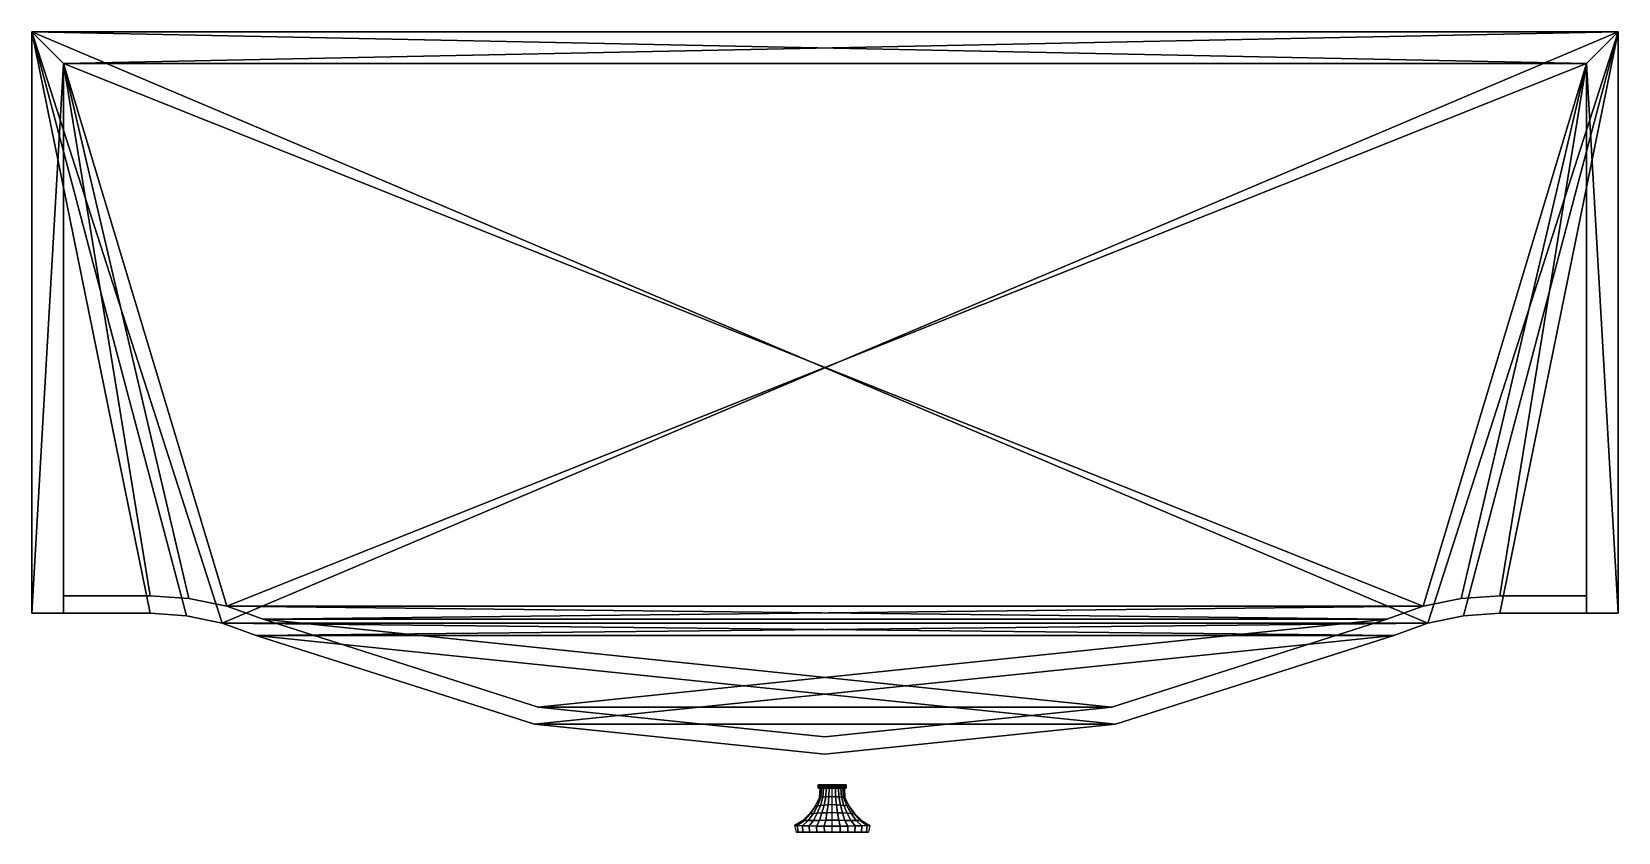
# Model space of a CAD drawing. Extents: x 0 to 90, y -45.4 to 0.
import ezdxf

# ---------------------------------------------------------------- set-up
doc = ezdxf.new("R2010")
doc.units = 0
doc.header["$MEASUREMENT"] = 0
doc.layers.add('CAB_BODY_WALL', color=32, linetype='Continuous')
doc.layers.add('HANDLES_AND_KNOBS', color=254, linetype='Continuous')

msp = doc.modelspace()

# ---------------------------------------------------------------- meshes
at = {"layer": 'CAB_BODY_WALL', "color": 32}
mesh = msp.add_polyface(dxfattribs=at)
corners = [(77.267, -34.256), (77.267, -34.256, 1.8), (61.482, -39.296), (61.482, -39.296, 1.8), (45, -41), (45, -41, 1.8), (28.518, -39.296), (28.518, -39.296, 1.8), (12.733, -34.256), (12.733, -34.256, 1.8), (10.794, -33.563), (10.794, -33.563, 1.8), (8.779, -33.141, 1.8), (8.779, -33.141), (6.725, -33), (6.725, -33, 1.8), (0, -33, 1.8), (0, -33), (0, 0, 1.8), (0, 0), (90, 0, 1.8), (90, 0), (90, -33, 1.8), (90, -33), (83.275, -33, 1.8), (83.275, -33), (81.221, -33.141), (81.221, -33.141, 1.8), (79.206, -33.563, 1.8), (79.206, -33.563)]
mesh.append_faces([[corners[k] for k in face] for face in [(14, 16, 17), (17, 18, 19), (19, 20, 21), (21, 22, 23)]], dxfattribs={"vtx0": -1, "color": 32})
mesh.append_faces([[corners[k] for k in face] for face in [(0, 1, 2), (8, 9, 10), (12, 10, 11), (23, 24, 25), (25, 24, 26), (28, 26, 27), (7, 3, 9), (9, 1, 11), (18, 28, 20), (2, 6, 0), (0, 8, 29), (21, 10, 19)]], dxfattribs={"vtx0": -1, "vtx1": -1, "color": 32})
mesh.append_faces([[corners[k] for k in face] for face in [(18, 11, 28), (21, 29, 10)]], dxfattribs={"vtx0": -1, "vtx1": -1, "vtx2": -1, "color": 32})
mesh.append_faces([[corners[k] for k in face] for face in [(2, 1, 3), (4, 3, 5), (6, 5, 7), (8, 7, 9), (10, 9, 11), (12, 13, 10), (12, 14, 13), (26, 24, 27), (28, 29, 26), (28, 0, 29), (11, 1, 28), (18, 12, 11), (18, 15, 12), (20, 27, 24), (29, 8, 10), (21, 26, 29), (21, 25, 26), (19, 13, 14)]], dxfattribs={"vtx0": -1, "vtx2": -1, "color": 32})
mesh.append_faces([[corners[k] for k in face] for face in [(16, 18, 17), (18, 20, 19), (20, 22, 21), (22, 24, 23), (22, 20, 24), (17, 19, 14)]], dxfattribs={"vtx1": -1, "color": 32})
mesh.append_faces([[corners[k] for k in face] for face in [(8, 6, 7), (6, 4, 5), (4, 2, 3), (12, 15, 14), (15, 16, 14), (28, 1, 0), (3, 1, 9), (28, 27, 20), (6, 8, 0), (10, 13, 19)]], dxfattribs={"vtx1": -1, "vtx2": -1, "color": 32})
mesh.append_faces([[corners[k] for k in face] for face in [(7, 5, 3), (18, 16, 15), (2, 4, 6), (21, 23, 25)]], dxfattribs={"vtx2": -1, "color": 32})
mesh = msp.add_polyface(dxfattribs=at)
corners = [(1.8, -1.8, 78.2), (1.8, -33, 78.2), (1.8, -1.8, 1.8), (1.8, -33, 1.8), (0, -33, 78.2), (0, -33, 1.8), (0, 0, 78.2), (0, 0, 1.8), (90, 0, 78.2), (90, 0, 1.8), (90, -33, 78.2), (90, -33, 1.8), (88.2, -33, 78.2), (88.2, -33, 1.8), (88.2, -1.8, 78.2), (88.2, -1.8, 1.8)]
mesh.append_faces([[corners[k] for k in face] for face in [(2, 1, 3), (3, 4, 5), (5, 6, 7), (7, 8, 9), (9, 10, 11), (11, 12, 13), (13, 14, 15), (15, 0, 2)]], dxfattribs={"vtx0": -1, "color": 32})
mesh.append_faces([[corners[k] for k in face] for face in [(4, 0, 6), (8, 14, 10), (2, 9, 15)]], dxfattribs={"vtx0": -1, "vtx1": -1, "color": 32})
mesh.append_faces([[corners[k] for k in face] for face in [(6, 0, 14), (15, 9, 11)]], dxfattribs={"vtx0": -1, "vtx2": -1, "color": 32})
mesh.append_faces([[corners[k] for k in face] for face in [(0, 1, 2), (1, 4, 3), (4, 6, 5), (6, 8, 7), (8, 10, 9), (10, 12, 11), (12, 14, 13), (14, 0, 15), (1, 0, 4), (3, 5, 2), (13, 15, 11)]], dxfattribs={"vtx1": -1, "color": 32})
mesh.append_faces([[corners[k] for k in face] for face in [(8, 6, 14), (5, 7, 2), (7, 9, 2)]], dxfattribs={"vtx1": -1, "vtx2": -1, "color": 32})
mesh.append_faces([[corners[k] for k in face] for face in [(14, 12, 10)]], dxfattribs={"vtx2": -1, "color": 32})
mesh = msp.add_polyface(dxfattribs=at)
corners = [(77.267, -34.256, 78.2), (77.267, -34.256, 80), (61.482, -39.296, 78.2), (61.482, -39.296, 80), (45, -41, 78.2), (45, -41, 80), (28.518, -39.296, 78.2), (28.518, -39.296, 80), (12.733, -34.256, 78.2), (12.733, -34.256, 80), (10.794, -33.563, 78.2), (10.794, -33.563, 80), (8.779, -33.141, 80), (8.779, -33.141, 78.2), (6.725, -33, 78.2), (6.725, -33, 80), (0, -33, 80), (0, -33, 78.2), (0, 0, 80), (0, 0, 78.2), (90, 0, 80), (90, 0, 78.2), (90, -33, 80), (90, -33, 78.2), (83.275, -33, 80), (83.275, -33, 78.2), (81.221, -33.141, 78.2), (81.221, -33.141, 80), (79.206, -33.563, 80), (79.206, -33.563, 78.2)]
mesh.append_faces([[corners[k] for k in face] for face in [(14, 16, 17), (17, 18, 19), (19, 20, 21), (21, 22, 23)]], dxfattribs={"vtx0": -1, "color": 32})
mesh.append_faces([[corners[k] for k in face] for face in [(0, 1, 2), (8, 9, 10), (12, 10, 11), (23, 24, 25), (25, 24, 26), (28, 26, 27), (7, 3, 9), (9, 1, 11), (18, 28, 20), (2, 6, 0), (0, 8, 29), (21, 10, 19)]], dxfattribs={"vtx0": -1, "vtx1": -1, "color": 32})
mesh.append_faces([[corners[k] for k in face] for face in [(18, 11, 28), (21, 29, 10)]], dxfattribs={"vtx0": -1, "vtx1": -1, "vtx2": -1, "color": 32})
mesh.append_faces([[corners[k] for k in face] for face in [(2, 1, 3), (4, 3, 5), (6, 5, 7), (8, 7, 9), (10, 9, 11), (12, 13, 10), (12, 14, 13), (26, 24, 27), (28, 29, 26), (28, 0, 29), (11, 1, 28), (18, 12, 11), (18, 15, 12), (20, 27, 24), (29, 8, 10), (21, 26, 29), (21, 25, 26), (19, 13, 14)]], dxfattribs={"vtx0": -1, "vtx2": -1, "color": 32})
mesh.append_faces([[corners[k] for k in face] for face in [(16, 18, 17), (18, 20, 19), (20, 22, 21), (22, 24, 23), (22, 20, 24), (17, 19, 14)]], dxfattribs={"vtx1": -1, "color": 32})
mesh.append_faces([[corners[k] for k in face] for face in [(8, 6, 7), (6, 4, 5), (4, 2, 3), (12, 15, 14), (15, 16, 14), (28, 1, 0), (3, 1, 9), (28, 27, 20), (6, 8, 0), (10, 13, 19)]], dxfattribs={"vtx1": -1, "vtx2": -1, "color": 32})
mesh.append_faces([[corners[k] for k in face] for face in [(7, 5, 3), (18, 16, 15), (2, 4, 6), (21, 23, 25)]], dxfattribs={"vtx2": -1, "color": 32})
mesh = msp.add_polyface(dxfattribs=at)
corners = [(1.8, -32, 40.9), (1.8, -1.8, 40.9), (1.8, -32, 39.1), (1.8, -1.8, 39.1), (88.2, -1.8, 40.9), (88.2, -1.8, 39.1), (88.2, -32, 40.9), (88.2, -32, 39.1), (83.275, -32, 40.9), (83.275, -32, 39.1), (81.084, -32.151, 39.1), (81.084, -32.151, 40.9), (78.935, -32.6, 40.9), (78.935, -32.6, 39.1), (76.867, -33.339, 39.1), (76.867, -33.339, 40.9), (61.278, -38.317, 39.1), (61.278, -38.317, 40.9), (45, -40, 39.1), (45, -40, 40.9), (28.722, -38.317, 39.1), (28.722, -38.317, 40.9), (13.133, -33.339, 39.1), (13.133, -33.339, 40.9), (11.065, -32.6, 39.1), (11.065, -32.6, 40.9), (8.916, -32.151, 40.9), (8.916, -32.151, 39.1), (6.725, -32, 39.1), (6.725, -32, 40.9)]
mesh.append_faces([[corners[k] for k in face] for face in [(2, 1, 3), (3, 4, 5), (5, 6, 7), (28, 0, 2)]], dxfattribs={"vtx0": -1, "color": 32})
mesh.append_faces([[corners[k] for k in face] for face in [(7, 8, 9), (9, 8, 10), (12, 10, 11), (14, 15, 16), (22, 23, 24), (26, 24, 25), (25, 1, 26), (15, 23, 17), (1, 12, 4), (8, 4, 11), (28, 3, 27), (27, 3, 24), (13, 5, 10), (22, 14, 20)]], dxfattribs={"vtx0": -1, "vtx1": -1, "color": 32})
mesh.append_faces([[corners[k] for k in face] for face in [(25, 12, 1), (13, 24, 5)]], dxfattribs={"vtx0": -1, "vtx1": -1, "vtx2": -1, "color": 32})
mesh.append_faces([[corners[k] for k in face] for face in [(10, 8, 11), (12, 13, 10), (12, 14, 13), (16, 15, 17), (18, 17, 19), (20, 19, 21), (22, 21, 23), (24, 23, 25), (26, 27, 24), (26, 28, 27), (1, 29, 26), (25, 15, 12), (17, 23, 21), (4, 12, 11), (24, 3, 5), (13, 22, 24), (20, 14, 16), (5, 9, 10)]], dxfattribs={"vtx0": -1, "vtx2": -1, "color": 32})
mesh.append_faces([[corners[k] for k in face] for face in [(0, 1, 2), (1, 4, 3), (4, 6, 5), (6, 8, 7), (0, 29, 1), (19, 17, 21), (2, 3, 28), (18, 20, 16), (7, 9, 5)]], dxfattribs={"vtx1": -1, "color": 32})
mesh.append_faces([[corners[k] for k in face] for face in [(12, 15, 14), (22, 20, 21), (20, 18, 19), (18, 16, 17), (26, 29, 28), (29, 0, 28), (25, 23, 15), (13, 14, 22)]], dxfattribs={"vtx1": -1, "vtx2": -1, "color": 32})
mesh.append_faces([[corners[k] for k in face] for face in [(8, 6, 4)]], dxfattribs={"vtx2": -1, "color": 32})
at = {"layer": 'HANDLES_AND_KNOBS'}
mesh = msp.add_polyface(dxfattribs=at)
corners = [(45.409, -44.299, 3.399), (45.409, -43.85, 3.547), (45.172, -43.866, 3.559), (45.112, -44.313, 3.42), (45.409, -43.395, 3.668), (45.219, -43.406, 3.676), (45.409, -42.923, 3.668), (45.228, -42.923, 3.692), (44.947, -43.882, 3.624), (44.826, -44.327, 3.497), (45.041, -43.418, 3.733), (45.059, -42.923, 3.762), (44.744, -43.899, 3.74), (44.563, -44.341, 3.63), (44.886, -43.429, 3.837), (44.914, -42.923, 3.873), (44.767, -43.44, 3.982), (44.579, -43.915, 3.906), (44.803, -42.923, 4.018), (44.697, -43.451, 4.163), (44.47, -43.931, 4.119), (44.733, -42.923, 4.187), (44.693, -43.463, 4.368), (44.449, -43.947, 4.368), (44.709, -42.923, 4.368), (45.409, -44.299, 5.337), (45.409, -43.85, 5.189), (45.172, -43.866, 5.177), (45.112, -44.313, 5.317), (45.409, -43.395, 5.068), (45.219, -43.406, 5.06), (45.409, -42.923, 5.068), (45.228, -42.923, 5.044), (44.947, -43.882, 5.112), (44.826, -44.327, 5.24), (45.041, -43.418, 5.003), (45.059, -42.923, 4.974), (44.744, -43.899, 4.996), (44.563, -44.341, 5.106), (44.886, -43.429, 4.899), (44.914, -42.923, 4.863), (44.767, -43.44, 4.754), (44.579, -43.915, 4.831), (44.803, -42.923, 4.718), (44.697, -43.451, 4.573), (44.47, -43.931, 4.617), (44.733, -42.923, 4.549), (44.693, -43.463, 4.368), (44.449, -43.947, 4.368), (44.709, -42.923, 4.368), (45.975, -42.923, 4.934), (45.009, -42.923, 5.061), (44.843, -42.923, 4.934), (44.716, -42.923, 4.768), (46.102, -42.923, 4.768), (46.182, -42.923, 4.575), (44.636, -42.923, 4.575), (46.209, -42.923, 4.368), (44.609, -42.923, 4.368), (46.182, -42.923, 4.161), (44.636, -42.923, 4.161)]
mesh.append_faces([[corners[k] for k in face] for face in [(0, 1, 2, 3), (1, 4, 5, 2), (4, 6, 7, 5), (3, 2, 8, 9), (2, 5, 10, 8), (5, 7, 11, 10), (9, 8, 12, 13), (8, 10, 14, 12), (10, 11, 15, 14), (12, 14, 16, 17), (14, 15, 18, 16), (17, 16, 19, 20), (16, 18, 21, 19), (20, 19, 22, 23), (19, 21, 24, 22), (25, 26, 27, 28), (26, 29, 30, 27), (29, 31, 32, 30), (28, 27, 33, 34), (27, 30, 35, 33), (30, 32, 36, 35), (34, 33, 37, 38), (33, 35, 39, 37), (35, 36, 40, 39), (37, 39, 41, 42), (39, 40, 43, 41), (42, 41, 44, 45), (41, 43, 46, 44), (45, 44, 47, 48), (44, 46, 49, 47)]])
mesh.append_faces([[corners[k] for k in face] for face in [(50, 51, 52), (55, 53, 56), (57, 56, 58), (59, 58, 60)]], dxfattribs={"vtx0": -1, "vtx2": -1})
mesh.append_faces([[corners[k] for k in face] for face in [(52, 53, 54)]], dxfattribs={"vtx1": -1, "vtx2": -1})
mesh = msp.add_polyface(dxfattribs=at)
corners = [(45.409, -44.299, 42.188), (45.409, -43.85, 42.336), (45.172, -43.866, 42.348), (45.112, -44.313, 42.209), (45.409, -43.395, 42.457), (45.219, -43.406, 42.465), (45.409, -42.923, 42.457), (45.228, -42.923, 42.481), (44.947, -43.882, 42.413), (44.826, -44.327, 42.285), (45.041, -43.418, 42.522), (45.059, -42.923, 42.551), (44.744, -43.899, 42.529), (44.563, -44.341, 42.419), (44.886, -43.429, 42.626), (44.914, -42.923, 42.662), (44.767, -43.44, 42.771), (44.579, -43.915, 42.694), (44.803, -42.923, 42.807), (44.697, -43.451, 42.952), (44.47, -43.931, 42.908), (44.733, -42.923, 42.976), (44.693, -43.463, 43.157), (44.449, -43.947, 43.157), (44.709, -42.923, 43.157), (45.409, -44.299, 44.126), (45.409, -43.85, 43.978), (45.172, -43.866, 43.966), (45.112, -44.313, 44.105), (45.409, -43.395, 43.857), (45.219, -43.406, 43.849), (45.409, -42.923, 43.857), (45.228, -42.923, 43.833), (44.947, -43.882, 43.901), (44.826, -44.327, 44.028), (45.041, -43.418, 43.792), (45.059, -42.923, 43.763), (44.744, -43.899, 43.785), (44.563, -44.341, 43.895), (44.886, -43.429, 43.688), (44.914, -42.923, 43.652), (44.767, -43.44, 43.543), (44.579, -43.915, 43.62), (44.803, -42.923, 43.507), (44.697, -43.451, 43.362), (44.47, -43.931, 43.406), (44.733, -42.923, 43.338), (44.693, -43.463, 43.157), (44.449, -43.947, 43.157), (44.709, -42.923, 43.157), (45.975, -42.923, 43.723), (45.009, -42.923, 43.85), (44.843, -42.923, 43.723), (44.716, -42.923, 43.557), (46.102, -42.923, 43.557), (46.182, -42.923, 43.364), (44.636, -42.923, 43.364), (46.209, -42.923, 43.157), (44.609, -42.923, 43.157), (46.182, -42.923, 42.95), (44.636, -42.923, 42.95)]
mesh.append_faces([[corners[k] for k in face] for face in [(0, 1, 2, 3), (1, 4, 5, 2), (4, 6, 7, 5), (3, 2, 8, 9), (2, 5, 10, 8), (5, 7, 11, 10), (9, 8, 12, 13), (8, 10, 14, 12), (10, 11, 15, 14), (12, 14, 16, 17), (14, 15, 18, 16), (17, 16, 19, 20), (16, 18, 21, 19), (20, 19, 22, 23), (19, 21, 24, 22), (25, 26, 27, 28), (26, 29, 30, 27), (29, 31, 32, 30), (28, 27, 33, 34), (27, 30, 35, 33), (30, 32, 36, 35), (34, 33, 37, 38), (33, 35, 39, 37), (35, 36, 40, 39), (37, 39, 41, 42), (39, 40, 43, 41), (42, 41, 44, 45), (41, 43, 46, 44), (45, 44, 47, 48), (44, 46, 49, 47)]])
mesh.append_faces([[corners[k] for k in face] for face in [(50, 51, 52), (55, 53, 56), (57, 56, 58), (59, 58, 60)]], dxfattribs={"vtx0": -1, "vtx2": -1})
mesh.append_faces([[corners[k] for k in face] for face in [(52, 53, 54)]], dxfattribs={"vtx1": -1, "vtx2": -1})
mesh = msp.add_polyface(dxfattribs=at)
corners = [(45.202, -42.723, 3.595), (45.409, -42.923, 3.568), (45.202, -42.923, 3.595), (45.009, -42.723, 3.675), (45.009, -42.923, 3.675), (44.843, -42.723, 3.802), (44.843, -42.923, 3.802), (44.716, -42.723, 3.968), (44.716, -42.923, 3.968), (44.636, -42.723, 4.161), (44.636, -42.923, 4.161), (44.609, -42.723, 4.368), (44.609, -42.923, 4.368), (44.636, -42.723, 4.575), (44.636, -42.923, 4.575), (44.716, -42.723, 4.768), (44.716, -42.923, 4.768), (44.843, -42.723, 4.934), (44.843, -42.923, 4.934), (45.009, -42.723, 5.061), (45.009, -42.923, 5.061), (45.202, -42.723, 5.141), (45.202, -42.923, 5.141), (45.409, -42.723, 5.168), (46.102, -42.923, 3.968), (45.975, -42.923, 3.802), (45.809, -42.923, 3.675), (45.616, -42.923, 3.595), (45.975, -42.723, 3.802), (46.102, -42.723, 3.968), (46.182, -42.723, 4.161), (46.209, -42.723, 4.368), (46.182, -42.723, 4.575), (46.102, -42.723, 4.768), (45.975, -42.723, 4.934), (45.809, -42.723, 5.061), (45.616, -42.723, 5.141)]
mesh.append_faces([[corners[k] for k in face] for face in [(0, 1, 2), (3, 2, 4), (5, 4, 6), (7, 6, 8), (9, 8, 10), (11, 10, 12), (13, 12, 14), (15, 14, 16), (17, 16, 18), (19, 18, 20), (21, 20, 22)]], dxfattribs={"vtx0": -1})
mesh.append_faces([[corners[k] for k in face] for face in [(24, 10, 8), (25, 8, 6), (26, 6, 4), (27, 4, 2), (28, 3, 5), (30, 7, 9), (31, 9, 11), (32, 11, 13), (33, 13, 15), (34, 15, 17), (35, 17, 19), (36, 19, 21)]], dxfattribs={"vtx0": -1, "vtx2": -1})
mesh.append_faces([[corners[k] for k in face] for face in [(5, 7, 29)]], dxfattribs={"vtx1": -1, "vtx2": -1})
mesh.append_faces([[corners[k] for k in face] for face in [(23, 21, 22), (21, 19, 20), (19, 17, 18), (17, 15, 16), (15, 13, 14), (13, 11, 12), (11, 9, 10), (9, 7, 8), (7, 5, 6), (5, 3, 4), (3, 0, 2)]], dxfattribs={"vtx2": -1})
mesh = msp.add_polyface(dxfattribs=at)
corners = [(45.409, -43.85, 5.189), (45.409, -43.395, 5.068), (45.599, -43.406, 5.06), (45.646, -43.866, 5.177), (45.409, -42.923, 5.068), (45.59, -42.923, 5.044), (45.777, -43.418, 5.003), (45.871, -43.882, 5.112), (45.759, -42.923, 4.974), (45.931, -43.429, 4.899), (46.073, -43.899, 4.996), (45.904, -42.923, 4.863), (46.015, -42.923, 4.718), (46.051, -43.44, 4.754), (46.085, -42.923, 4.549), (46.121, -43.451, 4.573), (46.109, -42.923, 4.368), (46.125, -43.463, 4.368), (45.409, -43.85, 3.547), (45.409, -43.395, 3.668), (45.599, -43.406, 3.676), (45.646, -43.866, 3.559), (45.409, -42.923, 3.668), (45.59, -42.923, 3.692), (45.777, -43.418, 3.733), (45.871, -43.882, 3.624), (45.759, -42.923, 3.762), (45.931, -43.429, 3.837), (46.073, -43.899, 3.74), (45.904, -42.923, 3.873), (46.051, -43.44, 3.982), (46.239, -43.915, 3.906), (46.015, -42.923, 4.018), (46.085, -42.923, 4.187), (46.121, -43.451, 4.163), (46.109, -42.923, 4.368), (46.125, -43.463, 4.368), (46.182, -42.923, 4.161), (46.182, -42.723, 4.161), (46.209, -42.923, 4.368), (46.102, -42.923, 3.968), (46.102, -42.723, 3.968), (45.975, -42.723, 3.802), (45.975, -42.923, 3.802), (45.616, -42.923, 5.141), (45.202, -42.923, 5.141), (45.809, -42.923, 5.061), (45.409, -42.923, 5.168), (45.009, -42.923, 5.061), (45.975, -42.923, 4.934), (44.843, -42.923, 4.934), (46.102, -42.923, 4.768), (44.716, -42.923, 4.768), (46.182, -42.923, 4.575), (45.409, -42.923, 3.568), (45.616, -42.923, 3.595), (45.202, -42.923, 3.595), (45.809, -42.923, 3.675), (45.009, -42.923, 3.675), (44.843, -42.923, 3.802), (44.716, -42.923, 3.968), (44.636, -42.923, 4.161), (44.609, -42.923, 4.368), (44.636, -42.923, 4.575)]
mesh.append_faces([[corners[k] for k in face] for face in [(0, 1, 2, 3), (1, 4, 5, 2), (3, 2, 6, 7), (2, 5, 8, 6), (7, 6, 9, 10), (6, 8, 11, 9), (9, 11, 12, 13), (13, 12, 14, 15), (15, 14, 16, 17), (18, 19, 20, 21), (19, 22, 23, 20), (21, 20, 24, 25), (20, 23, 26, 24), (25, 24, 27, 28), (24, 26, 29, 27), (28, 27, 30, 31), (27, 29, 32, 30), (30, 32, 33, 34), (34, 33, 35, 36)]])
mesh.append_faces([[corners[k] for k in face] for face in [(42, 40, 43)]], dxfattribs={"vtx0": -1})
mesh.append_faces([[corners[k] for k in face] for face in [(44, 45, 46), (46, 48, 49), (49, 50, 51), (51, 52, 53)]], dxfattribs={"vtx0": -1, "vtx1": -1})
mesh.append_faces([[corners[k] for k in face] for face in [(46, 45, 48), (63, 39, 53)]], dxfattribs={"vtx0": -1, "vtx2": -1})
mesh.append_faces([[corners[k] for k in face] for face in [(37, 38, 39), (54, 55, 56)]], dxfattribs={"vtx1": -1})
mesh.append_faces([[corners[k] for k in face] for face in [(55, 57, 58), (57, 43, 59), (43, 40, 60), (40, 37, 61), (37, 39, 62)]], dxfattribs={"vtx1": -1, "vtx2": -1})
mesh.append_faces([[corners[k] for k in face] for face in [(37, 40, 41), (44, 47, 45)]], dxfattribs={"vtx2": -1})
mesh = msp.add_polyface(dxfattribs=at)
corners = [(46.182, -42.923, 4.161), (46.102, -42.723, 3.968), (46.182, -42.723, 4.161), (46.102, -42.923, 3.968), (45.975, -42.723, 3.802), (45.809, -42.723, 3.675), (45.975, -42.923, 3.802), (45.809, -42.923, 3.675), (45.616, -42.723, 3.595), (45.616, -42.923, 3.595), (45.409, -42.723, 3.568), (45.409, -42.923, 3.568), (45.409, -42.723, 5.168), (45.202, -42.923, 5.141), (45.409, -42.923, 5.168), (45.616, -42.723, 5.141), (45.616, -42.923, 5.141), (45.809, -42.723, 5.061), (45.809, -42.923, 5.061), (45.975, -42.723, 4.934), (45.975, -42.923, 4.934), (46.102, -42.723, 4.768), (46.102, -42.923, 4.768), (46.182, -42.723, 4.575), (46.182, -42.923, 4.575), (46.209, -42.723, 4.368), (46.209, -42.923, 4.368), (45.202, -42.723, 3.595), (45.009, -42.723, 3.675), (44.843, -42.723, 3.802), (44.716, -42.723, 3.968), (45.202, -42.723, 5.141), (45.009, -42.723, 5.061), (44.843, -42.723, 4.934), (44.716, -42.723, 4.768), (44.636, -42.723, 4.575), (44.609, -42.723, 4.368), (44.636, -42.723, 4.161)]
mesh.append_faces([[corners[k] for k in face] for face in [(0, 1, 2), (5, 6, 7), (8, 7, 9), (10, 9, 11), (12, 13, 14), (15, 14, 16), (17, 16, 18), (19, 18, 20), (21, 20, 22), (23, 22, 24), (25, 24, 26)]], dxfattribs={"vtx0": -1})
mesh.append_faces([[corners[k] for k in face] for face in [(8, 27, 5), (5, 28, 4), (4, 29, 1), (1, 30, 2), (2, 37, 25)]], dxfattribs={"vtx0": -1, "vtx1": -1})
mesh.append_faces([[corners[k] for k in face] for face in [(5, 27, 28)]], dxfattribs={"vtx0": -1, "vtx2": -1})
mesh.append_faces([[corners[k] for k in face] for face in [(1, 3, 4), (12, 15, 31)]], dxfattribs={"vtx1": -1})
mesh.append_faces([[corners[k] for k in face] for face in [(15, 17, 32), (17, 19, 33), (19, 21, 34), (21, 23, 35), (23, 25, 36)]], dxfattribs={"vtx1": -1, "vtx2": -1})
mesh.append_faces([[corners[k] for k in face] for face in [(2, 25, 26), (25, 23, 24), (23, 21, 22), (21, 19, 20), (19, 17, 18), (17, 15, 16), (15, 12, 14), (27, 10, 11), (10, 8, 9), (8, 5, 7), (5, 4, 6), (8, 10, 27)]], dxfattribs={"vtx2": -1})
mesh = msp.add_polyface(dxfattribs=at)
corners = [(45.202, -42.723, 42.384), (45.409, -42.923, 42.357), (45.202, -42.923, 42.384), (45.009, -42.723, 42.464), (45.009, -42.923, 42.464), (44.843, -42.723, 42.591), (44.843, -42.923, 42.591), (44.716, -42.723, 42.757), (44.716, -42.923, 42.757), (44.636, -42.723, 42.95), (44.636, -42.923, 42.95), (44.609, -42.723, 43.157), (44.609, -42.923, 43.157), (44.636, -42.723, 43.364), (44.636, -42.923, 43.364), (44.716, -42.723, 43.557), (44.716, -42.923, 43.557), (44.843, -42.723, 43.723), (44.843, -42.923, 43.723), (45.009, -42.723, 43.85), (45.009, -42.923, 43.85), (45.202, -42.723, 43.93), (45.202, -42.923, 43.93), (45.409, -42.723, 43.957), (46.102, -42.923, 42.757), (45.975, -42.923, 42.591), (45.809, -42.923, 42.464), (45.616, -42.923, 42.384), (45.975, -42.723, 42.591), (46.102, -42.723, 42.757), (46.182, -42.723, 42.95), (46.209, -42.723, 43.157), (46.182, -42.723, 43.364), (46.102, -42.723, 43.557), (45.975, -42.723, 43.723), (45.809, -42.723, 43.85), (45.616, -42.723, 43.93)]
mesh.append_faces([[corners[k] for k in face] for face in [(0, 1, 2), (3, 2, 4), (5, 4, 6), (7, 6, 8), (9, 8, 10), (11, 10, 12), (13, 12, 14), (15, 14, 16), (17, 16, 18), (19, 18, 20), (21, 20, 22)]], dxfattribs={"vtx0": -1})
mesh.append_faces([[corners[k] for k in face] for face in [(24, 10, 8), (25, 8, 6), (26, 6, 4), (27, 4, 2), (28, 3, 5), (30, 7, 9), (31, 9, 11), (32, 11, 13), (33, 13, 15), (34, 15, 17), (35, 17, 19), (36, 19, 21)]], dxfattribs={"vtx0": -1, "vtx2": -1})
mesh.append_faces([[corners[k] for k in face] for face in [(5, 7, 29)]], dxfattribs={"vtx1": -1, "vtx2": -1})
mesh.append_faces([[corners[k] for k in face] for face in [(23, 21, 22), (21, 19, 20), (19, 17, 18), (17, 15, 16), (15, 13, 14), (13, 11, 12), (11, 9, 10), (9, 7, 8), (7, 5, 6), (5, 3, 4), (3, 0, 2)]], dxfattribs={"vtx2": -1})
mesh = msp.add_polyface(dxfattribs=at)
corners = [(45.409, -43.85, 43.978), (45.409, -43.395, 43.857), (45.599, -43.406, 43.849), (45.646, -43.866, 43.966), (45.409, -42.923, 43.857), (45.59, -42.923, 43.833), (45.777, -43.418, 43.792), (45.871, -43.882, 43.901), (45.759, -42.923, 43.763), (45.931, -43.429, 43.688), (46.073, -43.899, 43.785), (45.904, -42.923, 43.652), (46.015, -42.923, 43.507), (46.051, -43.44, 43.543), (46.085, -42.923, 43.338), (46.121, -43.451, 43.362), (46.109, -42.923, 43.157), (46.125, -43.463, 43.157), (45.409, -43.85, 42.336), (45.409, -43.395, 42.457), (45.599, -43.406, 42.465), (45.646, -43.866, 42.348), (45.409, -42.923, 42.457), (45.59, -42.923, 42.481), (45.777, -43.418, 42.522), (45.871, -43.882, 42.413), (45.759, -42.923, 42.551), (45.931, -43.429, 42.626), (46.073, -43.899, 42.529), (45.904, -42.923, 42.662), (46.051, -43.44, 42.771), (46.239, -43.915, 42.694), (46.015, -42.923, 42.807), (46.085, -42.923, 42.976), (46.121, -43.451, 42.952), (46.109, -42.923, 43.157), (46.125, -43.463, 43.157), (46.182, -42.923, 42.95), (46.182, -42.723, 42.95), (46.209, -42.923, 43.157), (46.102, -42.923, 42.757), (46.102, -42.723, 42.757), (45.975, -42.723, 42.591), (45.975, -42.923, 42.591), (45.616, -42.923, 43.93), (45.202, -42.923, 43.93), (45.809, -42.923, 43.85), (45.409, -42.923, 43.957), (45.009, -42.923, 43.85), (45.975, -42.923, 43.723), (44.843, -42.923, 43.723), (46.102, -42.923, 43.557), (44.716, -42.923, 43.557), (46.182, -42.923, 43.364), (45.409, -42.923, 42.357), (45.616, -42.923, 42.384), (45.202, -42.923, 42.384), (45.809, -42.923, 42.464), (45.009, -42.923, 42.464), (44.843, -42.923, 42.591), (44.716, -42.923, 42.757), (44.636, -42.923, 42.95), (44.609, -42.923, 43.157), (44.636, -42.923, 43.364)]
mesh.append_faces([[corners[k] for k in face] for face in [(0, 1, 2, 3), (1, 4, 5, 2), (3, 2, 6, 7), (2, 5, 8, 6), (7, 6, 9, 10), (6, 8, 11, 9), (9, 11, 12, 13), (13, 12, 14, 15), (15, 14, 16, 17), (18, 19, 20, 21), (19, 22, 23, 20), (21, 20, 24, 25), (20, 23, 26, 24), (25, 24, 27, 28), (24, 26, 29, 27), (28, 27, 30, 31), (27, 29, 32, 30), (30, 32, 33, 34), (34, 33, 35, 36)]])
mesh.append_faces([[corners[k] for k in face] for face in [(42, 40, 43)]], dxfattribs={"vtx0": -1})
mesh.append_faces([[corners[k] for k in face] for face in [(44, 45, 46), (46, 48, 49), (49, 50, 51), (51, 52, 53)]], dxfattribs={"vtx0": -1, "vtx1": -1})
mesh.append_faces([[corners[k] for k in face] for face in [(46, 45, 48), (63, 39, 53)]], dxfattribs={"vtx0": -1, "vtx2": -1})
mesh.append_faces([[corners[k] for k in face] for face in [(37, 38, 39), (54, 55, 56)]], dxfattribs={"vtx1": -1})
mesh.append_faces([[corners[k] for k in face] for face in [(55, 57, 58), (57, 43, 59), (43, 40, 60), (40, 37, 61), (37, 39, 62)]], dxfattribs={"vtx1": -1, "vtx2": -1})
mesh.append_faces([[corners[k] for k in face] for face in [(37, 40, 41), (44, 47, 45)]], dxfattribs={"vtx2": -1})
mesh = msp.add_polyface(dxfattribs=at)
corners = [(46.182, -42.923, 42.95), (46.102, -42.723, 42.757), (46.182, -42.723, 42.95), (46.102, -42.923, 42.757), (45.975, -42.723, 42.591), (45.809, -42.723, 42.464), (45.975, -42.923, 42.591), (45.809, -42.923, 42.464), (45.616, -42.723, 42.384), (45.616, -42.923, 42.384), (45.409, -42.723, 42.357), (45.409, -42.923, 42.357), (45.409, -42.723, 43.957), (45.202, -42.923, 43.93), (45.409, -42.923, 43.957), (45.616, -42.723, 43.93), (45.616, -42.923, 43.93), (45.809, -42.723, 43.85), (45.809, -42.923, 43.85), (45.975, -42.723, 43.723), (45.975, -42.923, 43.723), (46.102, -42.723, 43.557), (46.102, -42.923, 43.557), (46.182, -42.723, 43.364), (46.182, -42.923, 43.364), (46.209, -42.723, 43.157), (46.209, -42.923, 43.157), (45.202, -42.723, 42.384), (45.009, -42.723, 42.464), (44.843, -42.723, 42.591), (44.716, -42.723, 42.757), (45.202, -42.723, 43.93), (45.009, -42.723, 43.85), (44.843, -42.723, 43.723), (44.716, -42.723, 43.557), (44.636, -42.723, 43.364), (44.609, -42.723, 43.157), (44.636, -42.723, 42.95)]
mesh.append_faces([[corners[k] for k in face] for face in [(0, 1, 2), (5, 6, 7), (8, 7, 9), (10, 9, 11), (12, 13, 14), (15, 14, 16), (17, 16, 18), (19, 18, 20), (21, 20, 22), (23, 22, 24), (25, 24, 26)]], dxfattribs={"vtx0": -1})
mesh.append_faces([[corners[k] for k in face] for face in [(8, 27, 5), (5, 28, 4), (4, 29, 1), (1, 30, 2), (2, 37, 25)]], dxfattribs={"vtx0": -1, "vtx1": -1})
mesh.append_faces([[corners[k] for k in face] for face in [(5, 27, 28)]], dxfattribs={"vtx0": -1, "vtx2": -1})
mesh.append_faces([[corners[k] for k in face] for face in [(1, 3, 4), (12, 15, 31)]], dxfattribs={"vtx1": -1})
mesh.append_faces([[corners[k] for k in face] for face in [(15, 17, 32), (17, 19, 33), (19, 21, 34), (21, 23, 35), (23, 25, 36)]], dxfattribs={"vtx1": -1, "vtx2": -1})
mesh.append_faces([[corners[k] for k in face] for face in [(2, 25, 26), (25, 23, 24), (23, 21, 22), (21, 19, 20), (19, 17, 18), (17, 15, 16), (15, 12, 14), (27, 10, 11), (10, 8, 9), (8, 5, 7), (5, 4, 6), (8, 10, 27)]], dxfattribs={"vtx2": -1})
mesh = msp.add_polyface(dxfattribs=at)
corners = [(43.359, -45.423, 4.368), (43.376, -45.423, 4.198), (43.429, -45.423, 4.032), (43.515, -45.423, 3.871), (43.633, -45.423, 3.718), (43.782, -45.423, 3.577), (43.959, -45.423, 3.449), (44.161, -45.423, 3.337), (44.384, -45.423, 3.242), (44.624, -45.423, 3.167), (44.878, -45.423, 3.112), (44.878, -45.423, 5.624), (44.624, -45.423, 5.569), (44.384, -45.423, 5.494), (44.161, -45.423, 5.399), (43.959, -45.423, 5.287), (43.782, -45.423, 5.16), (43.633, -45.423, 5.018), (43.515, -45.423, 4.866), (43.429, -45.423, 4.705), (43.376, -45.423, 4.538), (44.12, -45.423, 3.355), (44.099, -45.061, 3.321), (43.722, -45.054, 3.591), (43.752, -45.423, 3.601), (44.348, -44.75, 3.51), (44.053, -44.753, 3.728), (43.425, -45.047, 3.943), (43.471, -45.423, 3.943), (43.831, -44.756, 4.018), (44.339, -44.355, 3.82), (44.179, -44.369, 4.07), (43.276, -45.041, 4.368), (43.359, -45.423, 4.368), (43.736, -44.759, 4.368), (44.126, -44.383, 4.368), (44.47, -43.931, 4.119), (44.449, -43.947, 4.368), (44.12, -45.423, 5.381), (44.099, -45.061, 5.415), (43.722, -45.054, 5.146), (43.752, -45.423, 5.135), (44.348, -44.75, 5.226), (44.053, -44.753, 5.008), (43.425, -45.047, 4.793), (43.471, -45.423, 4.793), (43.831, -44.756, 4.718), (44.339, -44.355, 4.916), (44.179, -44.369, 4.666), (43.276, -45.041, 4.368), (43.359, -45.423, 4.368), (43.736, -44.759, 4.368), (44.126, -44.383, 4.368), (44.47, -43.931, 4.617), (44.449, -43.947, 4.368)]
mesh.append_faces([[corners[k] for k in face] for face in [(21, 22, 23, 24), (22, 25, 26, 23), (24, 23, 27, 28), (23, 26, 29, 27), (26, 30, 31, 29), (28, 27, 32, 33), (27, 29, 34, 32), (29, 31, 35, 34), (31, 36, 37, 35), (38, 39, 40, 41), (39, 42, 43, 40), (41, 40, 44, 45), (40, 43, 46, 44), (43, 47, 48, 46), (45, 44, 49, 50), (44, 46, 51, 49), (46, 48, 52, 51), (48, 53, 54, 52)]])
mesh.append_faces([[corners[k] for k in face] for face in [(0, 19, 20)]], dxfattribs={"vtx0": -1})
mesh.append_faces([[corners[k] for k in face] for face in [(0, 3, 4), (0, 4, 5), (0, 5, 6), (0, 6, 7), (0, 7, 8), (0, 8, 9), (0, 9, 10), (0, 11, 12), (0, 12, 13), (0, 13, 14), (0, 14, 15), (0, 15, 16), (0, 16, 17), (0, 17, 18), (0, 18, 19)]], dxfattribs={"vtx0": -1, "vtx2": -1})
mesh.append_faces([[corners[k] for k in face] for face in [(0, 1, 2, 3)]], dxfattribs={"vtx3": -1})
mesh = msp.add_polyface(dxfattribs=at)
corners = [(43.359, -45.423, 43.157), (43.376, -45.423, 42.987), (43.429, -45.423, 42.821), (43.515, -45.423, 42.659), (43.633, -45.423, 42.507), (43.782, -45.423, 42.366), (43.959, -45.423, 42.238), (44.161, -45.423, 42.126), (44.384, -45.423, 42.031), (44.624, -45.423, 41.956), (44.878, -45.423, 41.901), (44.878, -45.423, 44.413), (44.624, -45.423, 44.358), (44.384, -45.423, 44.283), (44.161, -45.423, 44.188), (43.959, -45.423, 44.076), (43.782, -45.423, 43.948), (43.633, -45.423, 43.807), (43.515, -45.423, 43.654), (43.429, -45.423, 43.493), (43.376, -45.423, 43.327), (44.12, -45.423, 42.144), (44.099, -45.061, 42.11), (43.722, -45.054, 42.379), (43.752, -45.423, 42.39), (44.348, -44.75, 42.299), (44.053, -44.753, 42.517), (43.425, -45.047, 42.732), (43.471, -45.423, 42.732), (43.831, -44.756, 42.807), (44.339, -44.355, 42.609), (44.179, -44.369, 42.859), (43.276, -45.041, 43.157), (43.359, -45.423, 43.157), (43.736, -44.759, 43.157), (44.126, -44.383, 43.157), (44.47, -43.931, 42.908), (44.449, -43.947, 43.157), (44.12, -45.423, 44.17), (44.099, -45.061, 44.204), (43.722, -45.054, 43.935), (43.752, -45.423, 43.924), (44.348, -44.75, 44.015), (44.053, -44.753, 43.797), (43.425, -45.047, 43.582), (43.471, -45.423, 43.582), (43.831, -44.756, 43.507), (44.339, -44.355, 43.705), (44.179, -44.369, 43.455), (43.276, -45.041, 43.157), (43.359, -45.423, 43.157), (43.736, -44.759, 43.157), (44.126, -44.383, 43.157), (44.47, -43.931, 43.406), (44.449, -43.947, 43.157)]
mesh.append_faces([[corners[k] for k in face] for face in [(21, 22, 23, 24), (22, 25, 26, 23), (24, 23, 27, 28), (23, 26, 29, 27), (26, 30, 31, 29), (28, 27, 32, 33), (27, 29, 34, 32), (29, 31, 35, 34), (31, 36, 37, 35), (38, 39, 40, 41), (39, 42, 43, 40), (41, 40, 44, 45), (40, 43, 46, 44), (43, 47, 48, 46), (45, 44, 49, 50), (44, 46, 51, 49), (46, 48, 52, 51), (48, 53, 54, 52)]])
mesh.append_faces([[corners[k] for k in face] for face in [(0, 19, 20)]], dxfattribs={"vtx0": -1})
mesh.append_faces([[corners[k] for k in face] for face in [(0, 3, 4), (0, 4, 5), (0, 5, 6), (0, 6, 7), (0, 7, 8), (0, 8, 9), (0, 9, 10), (0, 11, 12), (0, 12, 13), (0, 13, 14), (0, 14, 15), (0, 15, 16), (0, 16, 17), (0, 17, 18), (0, 18, 19)]], dxfattribs={"vtx0": -1, "vtx2": -1})
mesh.append_faces([[corners[k] for k in face] for face in [(0, 1, 2, 3)]], dxfattribs={"vtx3": -1})
mesh = msp.add_polyface(dxfattribs=at)
corners = [(45.409, -45.423, 5.668), (45.409, -45.081, 5.809), (45.859, -45.074, 5.742), (45.852, -45.423, 5.641), (45.409, -44.74, 5.504), (45.777, -44.743, 5.472), (45.409, -44.299, 5.337), (45.705, -44.313, 5.317), (45.409, -43.85, 5.189), (45.646, -43.866, 5.177), (46.3, -45.067, 5.612), (46.286, -45.423, 5.547), (46.134, -44.746, 5.38), (45.991, -44.327, 5.24), (45.871, -43.882, 5.112), (46.073, -43.899, 4.996), (46.254, -44.341, 5.106), (45.931, -43.429, 4.899), (46.051, -43.44, 4.754), (46.239, -43.915, 4.831), (43.359, -45.423, 4.368), (46.193, -45.423, 3.167), (46.434, -45.423, 3.242), (46.657, -45.423, 3.337), (46.858, -45.423, 3.449), (47.035, -45.423, 3.577), (47.184, -45.423, 3.718), (47.303, -45.423, 3.871), (47.389, -45.423, 4.032), (47.441, -45.423, 4.198), (47.459, -45.423, 4.368), (47.441, -45.423, 4.538), (47.389, -45.423, 4.705), (47.303, -45.423, 4.866), (47.184, -45.423, 5.018), (47.035, -45.423, 5.16), (46.858, -45.423, 5.287), (46.657, -45.423, 5.399), (46.434, -45.423, 5.494), (45.409, -45.423, 3.068), (45.409, -45.081, 2.927), (45.859, -45.074, 2.994), (45.852, -45.423, 3.095), (45.409, -44.74, 3.232), (45.777, -44.743, 3.264), (45.409, -44.299, 3.399), (45.705, -44.313, 3.42), (45.409, -43.85, 3.547), (45.646, -43.866, 3.559), (46.3, -45.067, 3.125), (46.286, -45.423, 3.19), (46.134, -44.746, 3.356), (45.991, -44.327, 3.497), (45.871, -43.882, 3.624), (46.073, -43.899, 3.74), (46.254, -44.341, 3.63)]
mesh.append_faces([[corners[k] for k in face] for face in [(0, 1, 2, 3), (1, 4, 5, 2), (4, 6, 7, 5), (6, 8, 9, 7), (3, 2, 10, 11), (2, 5, 12, 10), (5, 7, 13, 12), (7, 9, 14, 13), (13, 14, 15, 16), (15, 17, 18, 19), (39, 40, 41, 42), (40, 43, 44, 41), (43, 45, 46, 44), (45, 47, 48, 46), (42, 41, 49, 50), (41, 44, 51, 49), (44, 46, 52, 51), (46, 48, 53, 52), (52, 53, 54, 55)]])
mesh.append_faces([[corners[k] for k in face] for face in [(20, 21, 22), (20, 22, 23), (20, 23, 24), (20, 24, 25), (20, 25, 26), (20, 26, 27), (20, 27, 28), (20, 28, 29), (20, 29, 30), (20, 31, 32), (20, 32, 33), (20, 33, 34), (20, 34, 35), (20, 35, 36), (20, 36, 37), (20, 37, 38)]], dxfattribs={"vtx0": -1, "vtx2": -1})
mesh = msp.add_polyface(dxfattribs=at)
corners = [(45.409, -45.423, 44.457), (45.409, -45.081, 44.598), (45.859, -45.074, 44.531), (45.852, -45.423, 44.43), (45.409, -44.74, 44.293), (45.777, -44.743, 44.261), (45.409, -44.299, 44.126), (45.705, -44.313, 44.105), (45.409, -43.85, 43.978), (45.646, -43.866, 43.966), (46.3, -45.067, 44.401), (46.286, -45.423, 44.335), (46.134, -44.746, 44.169), (45.991, -44.327, 44.028), (45.871, -43.882, 43.901), (46.073, -43.899, 43.785), (46.254, -44.341, 43.895), (45.931, -43.429, 43.688), (46.051, -43.44, 43.543), (46.239, -43.915, 43.62), (43.359, -45.423, 43.157), (46.193, -45.423, 41.956), (46.434, -45.423, 42.031), (46.657, -45.423, 42.126), (46.858, -45.423, 42.238), (47.035, -45.423, 42.366), (47.184, -45.423, 42.507), (47.303, -45.423, 42.659), (47.389, -45.423, 42.821), (47.441, -45.423, 42.987), (47.459, -45.423, 43.157), (47.441, -45.423, 43.327), (47.389, -45.423, 43.493), (47.303, -45.423, 43.654), (47.184, -45.423, 43.807), (47.035, -45.423, 43.948), (46.858, -45.423, 44.076), (46.657, -45.423, 44.188), (46.434, -45.423, 44.283), (45.409, -45.423, 41.857), (45.409, -45.081, 41.716), (45.859, -45.074, 41.783), (45.852, -45.423, 41.884), (45.409, -44.74, 42.021), (45.777, -44.743, 42.053), (45.409, -44.299, 42.188), (45.705, -44.313, 42.209), (45.409, -43.85, 42.336), (45.646, -43.866, 42.348), (46.3, -45.067, 41.913), (46.286, -45.423, 41.979), (46.134, -44.746, 42.145), (45.991, -44.327, 42.285), (45.871, -43.882, 42.413), (46.073, -43.899, 42.529), (46.254, -44.341, 42.419)]
mesh.append_faces([[corners[k] for k in face] for face in [(0, 1, 2, 3), (1, 4, 5, 2), (4, 6, 7, 5), (6, 8, 9, 7), (3, 2, 10, 11), (2, 5, 12, 10), (5, 7, 13, 12), (7, 9, 14, 13), (13, 14, 15, 16), (15, 17, 18, 19), (39, 40, 41, 42), (40, 43, 44, 41), (43, 45, 46, 44), (45, 47, 48, 46), (42, 41, 49, 50), (41, 44, 51, 49), (44, 46, 52, 51), (46, 48, 53, 52), (52, 53, 54, 55)]])
mesh.append_faces([[corners[k] for k in face] for face in [(20, 21, 22), (20, 22, 23), (20, 23, 24), (20, 24, 25), (20, 25, 26), (20, 26, 27), (20, 27, 28), (20, 28, 29), (20, 29, 30), (20, 31, 32), (20, 32, 33), (20, 33, 34), (20, 34, 35), (20, 35, 36), (20, 36, 37), (20, 37, 38)]], dxfattribs={"vtx0": -1, "vtx2": -1})
mesh = msp.add_polyface(dxfattribs=at)
corners = [(46.286, -45.423, 5.547), (46.3, -45.067, 5.612), (46.719, -45.061, 5.415), (46.697, -45.423, 5.381), (46.134, -44.746, 5.38), (46.469, -44.75, 5.226), (45.991, -44.327, 5.24), (46.254, -44.341, 5.106), (47.096, -45.054, 5.146), (47.066, -45.423, 5.135), (46.764, -44.753, 5.008), (46.479, -44.355, 4.916), (46.073, -43.899, 4.996), (46.239, -43.915, 4.831), (47.393, -45.047, 4.793), (47.347, -45.423, 4.793), (46.987, -44.756, 4.718), (46.639, -44.369, 4.666), (46.347, -43.931, 4.617), (46.051, -43.44, 4.754), (46.121, -43.451, 4.573), (47.542, -45.041, 4.368), (47.459, -45.423, 4.368), (47.082, -44.759, 4.368), (46.691, -44.383, 4.368), (46.369, -43.947, 4.368), (46.125, -43.463, 4.368), (43.359, -45.423, 4.368), (47.459, -45.423, 4.368), (47.441, -45.423, 4.538), (46.286, -45.423, 3.19), (46.3, -45.067, 3.125), (46.719, -45.061, 3.321), (46.697, -45.423, 3.355), (46.134, -44.746, 3.356), (46.469, -44.75, 3.51), (45.991, -44.327, 3.497), (46.254, -44.341, 3.63), (47.096, -45.054, 3.591), (47.066, -45.423, 3.601), (46.764, -44.753, 3.728), (46.479, -44.355, 3.82), (46.073, -43.899, 3.74), (46.239, -43.915, 3.906), (47.393, -45.047, 3.943), (47.347, -45.423, 3.943), (46.987, -44.756, 4.018), (46.639, -44.369, 4.07), (46.347, -43.931, 4.119), (46.051, -43.44, 3.982), (46.121, -43.451, 4.163), (47.542, -45.041, 4.368), (47.459, -45.423, 4.368), (47.082, -44.759, 4.368), (46.691, -44.383, 4.368), (46.369, -43.947, 4.368), (46.125, -43.463, 4.368)]
mesh.append_faces([[corners[k] for k in face] for face in [(0, 1, 2, 3), (1, 4, 5, 2), (4, 6, 7, 5), (3, 2, 8, 9), (2, 5, 10, 8), (5, 7, 11, 10), (7, 12, 13, 11), (9, 8, 14, 15), (8, 10, 16, 14), (10, 11, 17, 16), (11, 13, 18, 17), (13, 19, 20, 18), (15, 14, 21, 22), (14, 16, 23, 21), (16, 17, 24, 23), (17, 18, 25, 24), (18, 20, 26, 25), (30, 31, 32, 33), (31, 34, 35, 32), (34, 36, 37, 35), (33, 32, 38, 39), (32, 35, 40, 38), (35, 37, 41, 40), (37, 42, 43, 41), (39, 38, 44, 45), (38, 40, 46, 44), (40, 41, 47, 46), (41, 43, 48, 47), (43, 49, 50, 48), (45, 44, 51, 52), (44, 46, 53, 51), (46, 47, 54, 53), (47, 48, 55, 54), (48, 50, 56, 55)]])
mesh.append_faces([[corners[k] for k in face] for face in [(27, 28, 29)]], dxfattribs={"vtx0": -1, "vtx2": -1})
mesh = msp.add_polyface(dxfattribs=at)
corners = [(46.286, -45.423, 44.335), (46.3, -45.067, 44.401), (46.719, -45.061, 44.204), (46.697, -45.423, 44.17), (46.134, -44.746, 44.169), (46.469, -44.75, 44.015), (45.991, -44.327, 44.028), (46.254, -44.341, 43.895), (47.096, -45.054, 43.935), (47.066, -45.423, 43.924), (46.764, -44.753, 43.797), (46.479, -44.355, 43.705), (46.073, -43.899, 43.785), (46.239, -43.915, 43.62), (47.393, -45.047, 43.582), (47.347, -45.423, 43.582), (46.987, -44.756, 43.507), (46.639, -44.369, 43.455), (46.347, -43.931, 43.406), (46.051, -43.44, 43.543), (46.121, -43.451, 43.362), (47.542, -45.041, 43.157), (47.459, -45.423, 43.157), (47.082, -44.759, 43.157), (46.691, -44.383, 43.157), (46.369, -43.947, 43.157), (46.125, -43.463, 43.157), (43.359, -45.423, 43.157), (47.459, -45.423, 43.157), (47.441, -45.423, 43.327), (46.286, -45.423, 41.979), (46.3, -45.067, 41.913), (46.719, -45.061, 42.11), (46.697, -45.423, 42.144), (46.134, -44.746, 42.145), (46.469, -44.75, 42.299), (45.991, -44.327, 42.285), (46.254, -44.341, 42.419), (47.096, -45.054, 42.379), (47.066, -45.423, 42.39), (46.764, -44.753, 42.517), (46.479, -44.355, 42.609), (46.073, -43.899, 42.529), (46.239, -43.915, 42.694), (47.393, -45.047, 42.732), (47.347, -45.423, 42.732), (46.987, -44.756, 42.807), (46.639, -44.369, 42.859), (46.347, -43.931, 42.908), (46.051, -43.44, 42.771), (46.121, -43.451, 42.952), (47.542, -45.041, 43.157), (47.459, -45.423, 43.157), (47.082, -44.759, 43.157), (46.691, -44.383, 43.157), (46.369, -43.947, 43.157), (46.125, -43.463, 43.157)]
mesh.append_faces([[corners[k] for k in face] for face in [(0, 1, 2, 3), (1, 4, 5, 2), (4, 6, 7, 5), (3, 2, 8, 9), (2, 5, 10, 8), (5, 7, 11, 10), (7, 12, 13, 11), (9, 8, 14, 15), (8, 10, 16, 14), (10, 11, 17, 16), (11, 13, 18, 17), (13, 19, 20, 18), (15, 14, 21, 22), (14, 16, 23, 21), (16, 17, 24, 23), (17, 18, 25, 24), (18, 20, 26, 25), (30, 31, 32, 33), (31, 34, 35, 32), (34, 36, 37, 35), (33, 32, 38, 39), (32, 35, 40, 38), (35, 37, 41, 40), (37, 42, 43, 41), (39, 38, 44, 45), (38, 40, 46, 44), (40, 41, 47, 46), (41, 43, 48, 47), (43, 49, 50, 48), (45, 44, 51, 52), (44, 46, 53, 51), (46, 47, 54, 53), (47, 48, 55, 54), (48, 50, 56, 55)]])
mesh.append_faces([[corners[k] for k in face] for face in [(27, 28, 29)]], dxfattribs={"vtx0": -1, "vtx2": -1})
mesh = msp.add_polyface(dxfattribs=at)
corners = [(43.359, -45.423, 4.368), (44.878, -45.423, 3.112), (45.141, -45.423, 3.079), (45.409, -45.423, 3.068), (45.676, -45.423, 3.079), (45.939, -45.423, 3.112), (46.193, -45.423, 3.167), (46.434, -45.423, 5.494), (46.193, -45.423, 5.569), (45.939, -45.423, 5.624), (45.676, -45.423, 5.657), (45.409, -45.423, 5.668), (45.141, -45.423, 5.657), (44.878, -45.423, 5.624), (45.409, -45.423, 3.068), (45.409, -45.081, 2.927), (44.958, -45.074, 2.994), (44.966, -45.423, 3.095), (45.409, -44.74, 3.232), (45.041, -44.743, 3.264), (45.409, -44.299, 3.399), (45.112, -44.313, 3.42), (44.517, -45.067, 3.125), (44.532, -45.423, 3.19), (44.683, -44.746, 3.356), (44.826, -44.327, 3.497), (44.099, -45.061, 3.321), (44.12, -45.423, 3.355), (44.348, -44.75, 3.51), (44.563, -44.341, 3.63), (44.339, -44.355, 3.82), (44.053, -44.753, 3.728), (44.744, -43.899, 3.74), (44.579, -43.915, 3.906), (44.47, -43.931, 4.119), (44.179, -44.369, 4.07), (45.409, -45.423, 5.668), (45.409, -45.081, 5.809), (44.958, -45.074, 5.742), (44.966, -45.423, 5.641), (45.409, -44.74, 5.504), (45.041, -44.743, 5.472), (45.409, -44.299, 5.337), (45.112, -44.313, 5.317), (44.517, -45.067, 5.612), (44.532, -45.423, 5.547), (44.683, -44.746, 5.38), (44.826, -44.327, 5.24), (44.099, -45.061, 5.415), (44.12, -45.423, 5.381), (44.348, -44.75, 5.226), (44.563, -44.341, 5.106), (44.339, -44.355, 4.916), (44.053, -44.753, 5.008), (44.744, -43.899, 4.996), (44.579, -43.915, 4.831), (44.47, -43.931, 4.617), (44.179, -44.369, 4.666)]
mesh.append_faces([[corners[k] for k in face] for face in [(14, 15, 16, 17), (15, 18, 19, 16), (18, 20, 21, 19), (17, 16, 22, 23), (16, 19, 24, 22), (19, 21, 25, 24), (23, 22, 26, 27), (22, 24, 28, 26), (24, 25, 29, 28), (28, 29, 30, 31), (29, 32, 33, 30), (30, 33, 34, 35), (36, 37, 38, 39), (37, 40, 41, 38), (40, 42, 43, 41), (39, 38, 44, 45), (38, 41, 46, 44), (41, 43, 47, 46), (45, 44, 48, 49), (44, 46, 50, 48), (46, 47, 51, 50), (50, 51, 52, 53), (51, 54, 55, 52), (52, 55, 56, 57)]])
mesh.append_faces([[corners[k] for k in face] for face in [(0, 1, 2), (0, 2, 3), (0, 3, 4), (0, 4, 5), (0, 5, 6), (0, 7, 8), (0, 8, 9), (0, 9, 10), (0, 10, 11), (0, 11, 12), (0, 12, 13)]], dxfattribs={"vtx0": -1, "vtx2": -1})
mesh = msp.add_polyface(dxfattribs=at)
corners = [(43.359, -45.423, 43.157), (44.878, -45.423, 41.901), (45.141, -45.423, 41.868), (45.409, -45.423, 41.857), (45.676, -45.423, 41.868), (45.939, -45.423, 41.901), (46.193, -45.423, 41.956), (46.434, -45.423, 44.283), (46.193, -45.423, 44.358), (45.939, -45.423, 44.413), (45.676, -45.423, 44.446), (45.409, -45.423, 44.457), (45.141, -45.423, 44.446), (44.878, -45.423, 44.413), (45.409, -45.423, 41.857), (45.409, -45.081, 41.716), (44.958, -45.074, 41.783), (44.966, -45.423, 41.884), (45.409, -44.74, 42.021), (45.041, -44.743, 42.053), (45.409, -44.299, 42.188), (45.112, -44.313, 42.209), (44.517, -45.067, 41.913), (44.532, -45.423, 41.979), (44.683, -44.746, 42.145), (44.826, -44.327, 42.285), (44.099, -45.061, 42.11), (44.12, -45.423, 42.144), (44.348, -44.75, 42.299), (44.563, -44.341, 42.419), (44.339, -44.355, 42.609), (44.053, -44.753, 42.517), (44.744, -43.899, 42.529), (44.579, -43.915, 42.694), (44.47, -43.931, 42.908), (44.179, -44.369, 42.859), (45.409, -45.423, 44.457), (45.409, -45.081, 44.598), (44.958, -45.074, 44.531), (44.966, -45.423, 44.43), (45.409, -44.74, 44.293), (45.041, -44.743, 44.261), (45.409, -44.299, 44.126), (45.112, -44.313, 44.105), (44.517, -45.067, 44.401), (44.532, -45.423, 44.335), (44.683, -44.746, 44.169), (44.826, -44.327, 44.028), (44.099, -45.061, 44.204), (44.12, -45.423, 44.17), (44.348, -44.75, 44.015), (44.563, -44.341, 43.895), (44.339, -44.355, 43.705), (44.053, -44.753, 43.797), (44.744, -43.899, 43.785), (44.579, -43.915, 43.62), (44.47, -43.931, 43.406), (44.179, -44.369, 43.455)]
mesh.append_faces([[corners[k] for k in face] for face in [(14, 15, 16, 17), (15, 18, 19, 16), (18, 20, 21, 19), (17, 16, 22, 23), (16, 19, 24, 22), (19, 21, 25, 24), (23, 22, 26, 27), (22, 24, 28, 26), (24, 25, 29, 28), (28, 29, 30, 31), (29, 32, 33, 30), (30, 33, 34, 35), (36, 37, 38, 39), (37, 40, 41, 38), (40, 42, 43, 41), (39, 38, 44, 45), (38, 41, 46, 44), (41, 43, 47, 46), (45, 44, 48, 49), (44, 46, 50, 48), (46, 47, 51, 50), (50, 51, 52, 53), (51, 54, 55, 52), (52, 55, 56, 57)]])
mesh.append_faces([[corners[k] for k in face] for face in [(0, 1, 2), (0, 2, 3), (0, 3, 4), (0, 4, 5), (0, 5, 6), (0, 7, 8), (0, 8, 9), (0, 9, 10), (0, 10, 11), (0, 11, 12), (0, 12, 13)]], dxfattribs={"vtx0": -1, "vtx2": -1})

doc.saveas('drawing.dxf')
